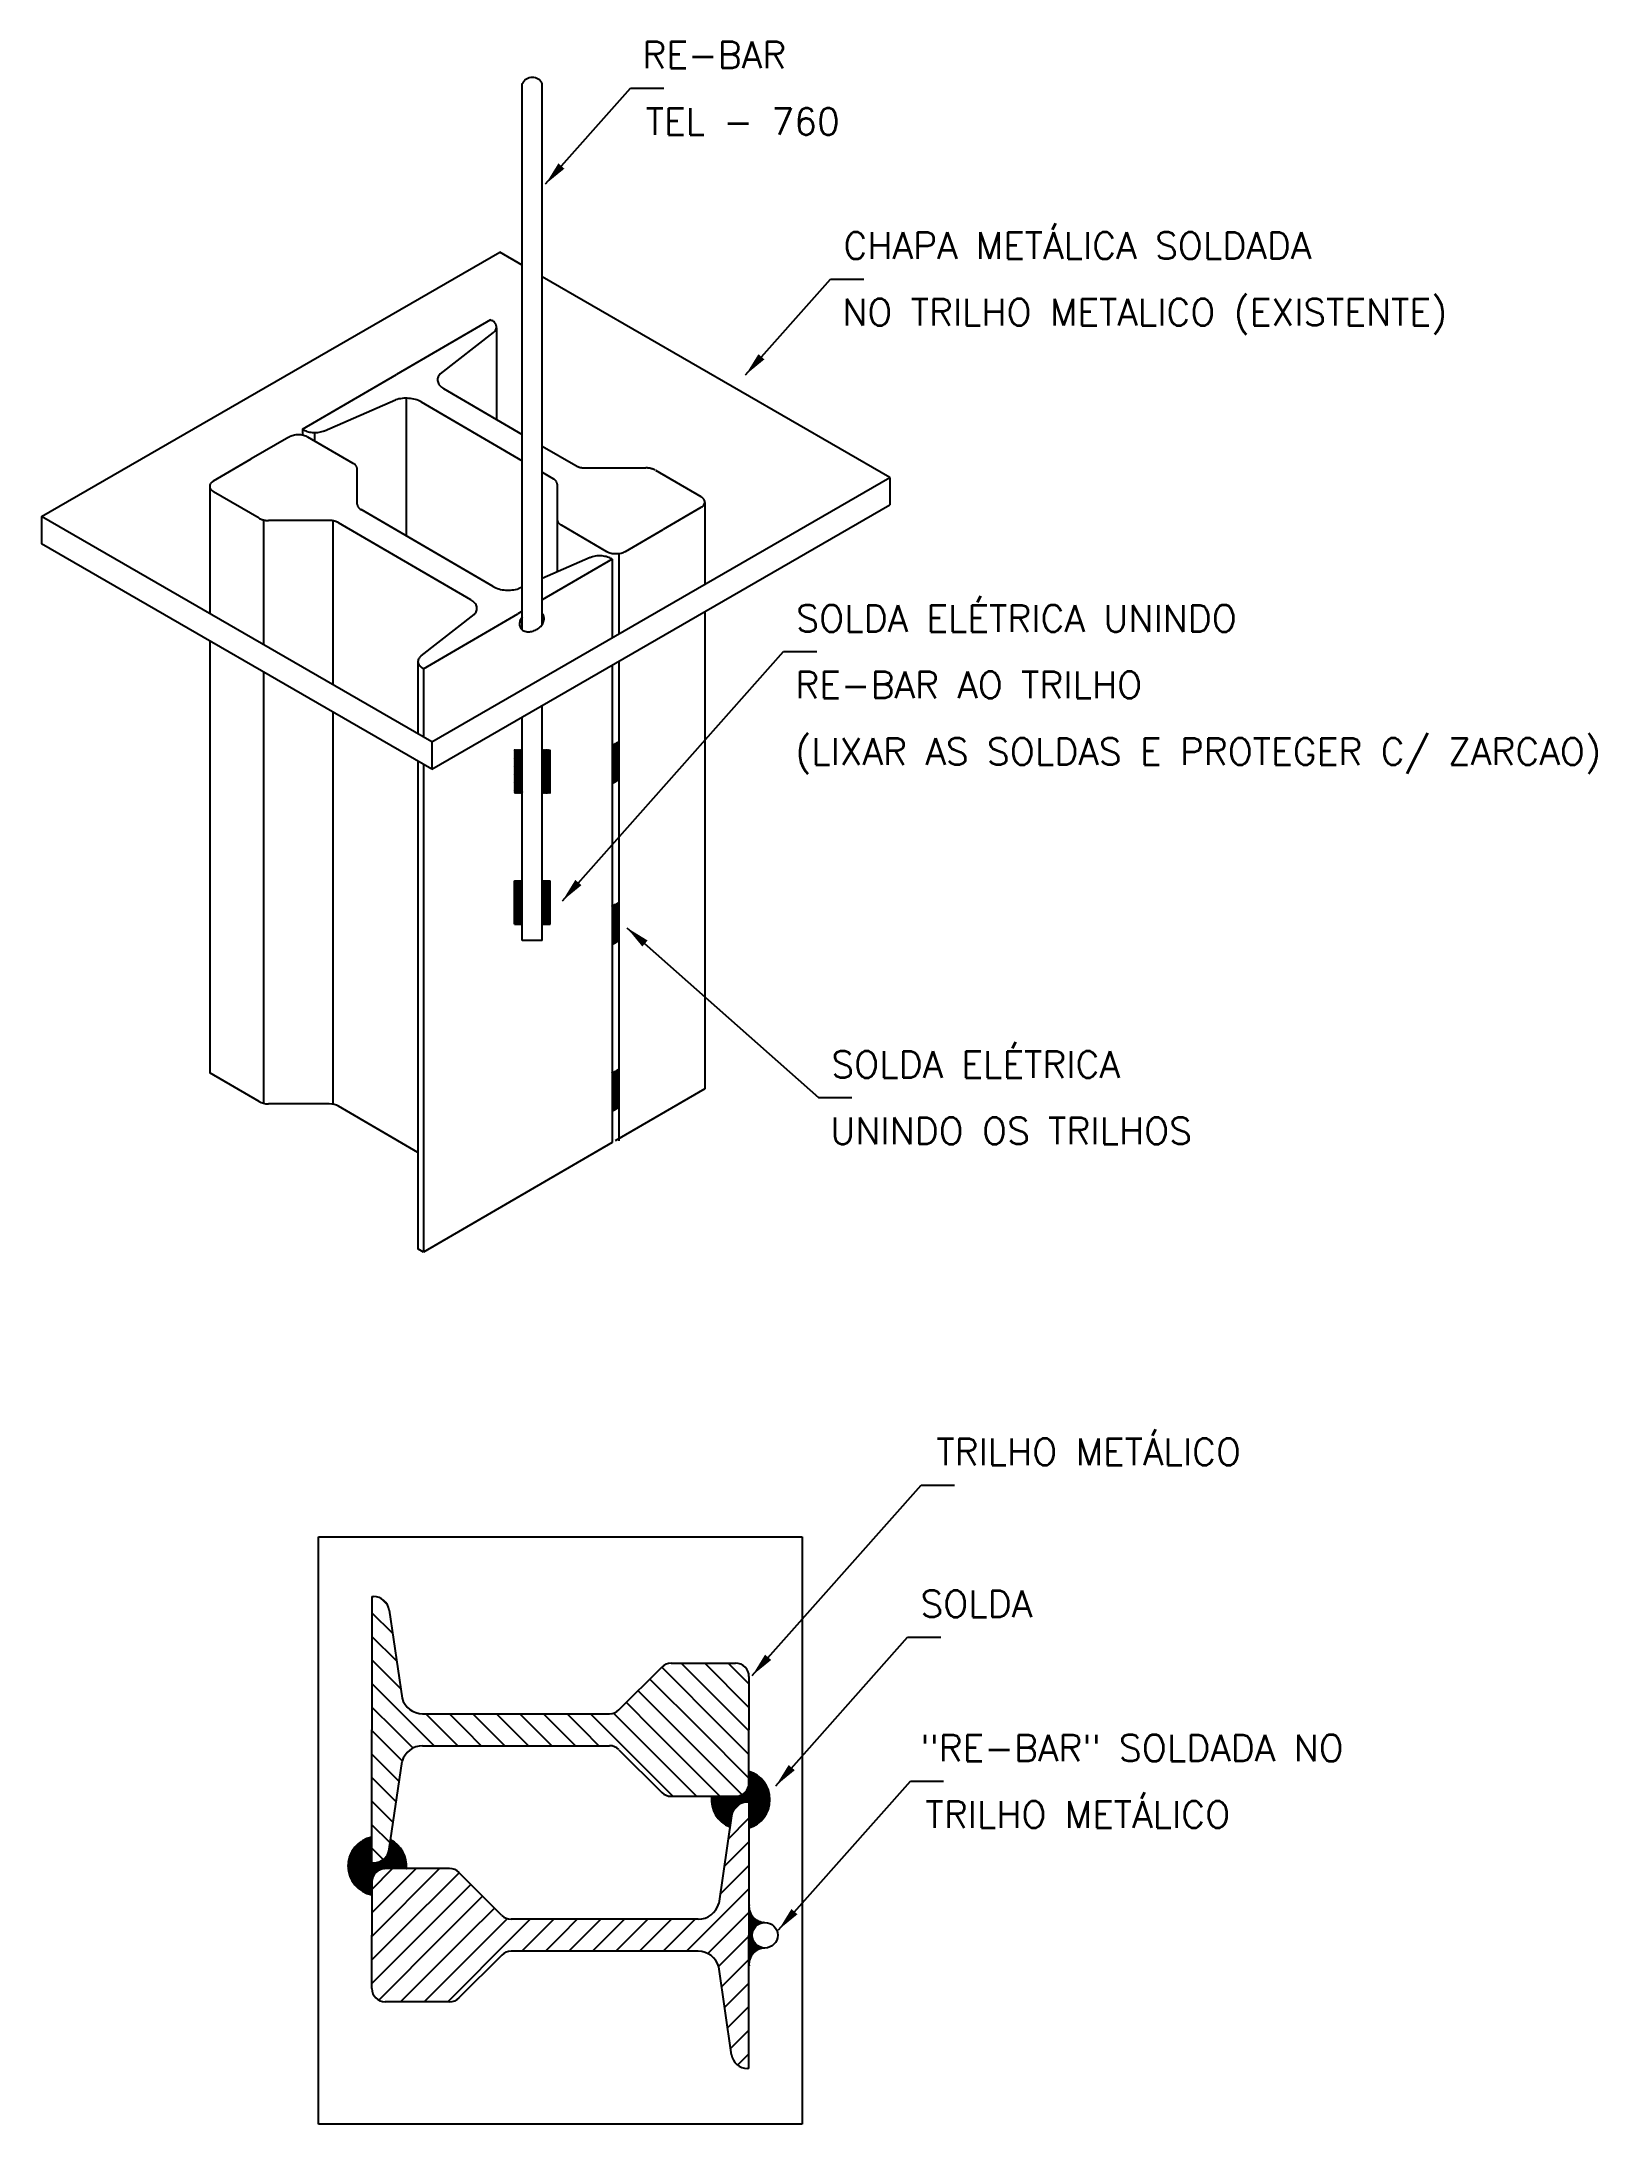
# Model space of a CAD drawing. Header units: millimetres. Extents: x -6123.5 to -6111.8, y -4400.3 to -4384.7.
import ezdxf

# ---------------------------------------------------------------- set-up
doc = ezdxf.new("R2010")
doc.units = ezdxf.units.MM
doc.header["$LTSCALE"] = 10
doc.linetypes.add('DASHED', pattern=[0.75, 0.5, -0.25])
doc.linetypes.add('HIDDEN', pattern=[0.375, 0.25, -0.125])
doc.layers.add('Termotécnica', color=7, linetype='Continuous')
doc.styles.add('CL80', font='romans.shx', dxfattribs={"height": 10})

msp = doc.modelspace()

# ---------------------------------------------------------------- texts
at = {"layer": 'Termotécnica', "color": 3, "style": 'CL80'}
for s, p in [('RE-BAR', (-6119.006, -4384.863)), ('TEL - 760', (-6118.98, -4385.363)), ('CHAPA METÁLICA SOLDADA', (-6117.496, -4386.295)), ('NO TRILHO METALICO (EXISTENTE)', (-6117.505, -4386.795)), ('SOLDA ELÉTRICA UNINDO', (-6117.85, -4389.094)), ('RE-BAR AO TRILHO', (-6117.858, -4389.594)), ('(LIXAR AS SOLDAS E PROTEGER C/ ZARCAO)', (-6117.858, -4390.094)), ('SOLDA ELÉTRICA', (-6117.587, -4392.444)), ('UNINDO OS TRILHOS', (-6117.595, -4392.943)), ('TRILHO METÁLICO', (-6116.798, -4395.353)), ('SOLDA ', (-6116.918, -4396.495)), ('"RE-BAR" SOLDADA NO', (-6116.918, -4397.577)), ('TRILHO METÁLICO', (-6116.879, -4398.077))]:
    msp.add_text(s, height=0.2, dxfattribs=at).set_placement(p)

# ---------------------------------------------------------------- blocks, each defined once
blk = doc.blocks.new('*X4')
at = {"color": 0}
for p, q in [((3859.14, 964.59), (3862.06, 967.52)), ((3859.14, 964.77), (3861.88, 967.52)), ((3859.14, 964.95), (3861.71, 967.52)), ((3859.14, 965.12), (3861.53, 967.52)), ((3859.14, 965.3), (3861.35, 967.52)), ((3859.14, 965.48), (3861.18, 967.52)), ((3859.14, 965.65), (3861, 967.52)), ((3859.14, 965.83), (3860.82, 967.52)), ((3859.14, 966.01), (3860.64, 967.52)), ((3859.14, 966.19), (3860.47, 967.52)), ((3859.14, 966.36), (3860.29, 967.52)), ((3859.14, 966.54), (3860.11, 967.52)), ((3859.14, 966.72), (3859.94, 967.52)), ((3859.14, 966.89), (3859.76, 967.52)), ((3859.14, 967.07), (3859.58, 967.52)), ((3859.14, 967.25), (3859.41, 967.52)), ((3859.14, 967.42), (3859.23, 967.52)), ((3859.14, 964.42), (3862.14, 967.42)), ((3859.14, 964.24), (3862.14, 967.24)), ((3859.14, 964.06), (3862.14, 967.06)), ((3859.14, 963.89), (3862.14, 966.89)), ((3859.14, 963.71), (3862.14, 966.71)), ((3859.14, 963.53), (3862.14, 966.53)), ((3859.14, 963.36), (3862.14, 966.36)), ((3859.14, 963.18), (3862.14, 966.18)), ((3859.14, 963), (3862.14, 966)), ((3859.14, 962.83), (3862.14, 965.83)), ((3859.14, 962.65), (3862.14, 965.65)), ((3859.14, 962.47), (3862.14, 965.47)), ((3859.14, 962.3), (3862.14, 965.3)), ((3859.14, 962.12), (3862.14, 965.12)), ((3859.14, 961.94), (3862.14, 964.94)), ((3859.14, 961.77), (3862.14, 964.77)), ((3859.14, 961.59), (3862.14, 964.59)), ((3859.14, 961.41), (3862.14, 964.41)), ((3859.14, 961.24), (3862.14, 964.24)), ((3859.14, 961.06), (3862.14, 964.06)), ((3859.14, 960.88), (3862.14, 963.88)), ((3859.14, 960.71), (3862.14, 963.71)), ((3859.14, 960.53), (3862.14, 963.53)), ((3859.14, 960.35), (3862.14, 963.35)), ((3859.14, 960.17), (3862.14, 963.17)), ((3859.14, 960), (3862.14, 963)), ((3859.14, 959.82), (3862.14, 962.82)), ((3859.14, 959.64), (3862.14, 962.64)), ((3859.14, 959.47), (3862.14, 962.47)), ((3859.14, 959.29), (3862.14, 962.29)), ((3859.14, 959.11), (3862.14, 962.11)), ((3859.14, 958.94), (3862.14, 961.94)), ((3869.57, 964.6), (3872.49, 967.52)), ((3869.57, 964.77), (3872.31, 967.52)), ((3869.57, 964.95), (3872.14, 967.52)), ((3869.57, 965.13), (3871.96, 967.52)), ((3869.57, 965.3), (3871.78, 967.52)), ((3869.57, 965.48), (3871.61, 967.52)), ((3869.57, 965.66), (3871.43, 967.52)), ((3869.57, 965.83), (3871.25, 967.52)), ((3869.57, 966.01), (3871.07, 967.52)), ((3869.57, 966.19), (3870.9, 967.52)), ((3869.57, 966.36), (3870.72, 967.52)), ((3869.57, 966.54), (3870.54, 967.52)), ((3869.57, 966.72), (3870.37, 967.52)), ((3869.57, 966.89), (3870.19, 967.52)), ((3869.57, 967.07), (3870.01, 967.52)), ((3869.57, 967.25), (3869.84, 967.52)), ((3869.57, 967.42), (3869.66, 967.52)), ((3869.57, 964.42), (3872.57, 967.42)), ((3869.57, 964.24), (3872.57, 967.24)), ((3869.57, 964.07), (3872.57, 967.07)), ((3869.57, 963.89), (3872.57, 966.89)), ((3869.57, 963.71), (3872.57, 966.71)), ((3869.57, 963.54), (3872.57, 966.54)), ((3869.57, 963.36), (3872.57, 966.36)), ((3869.57, 963.18), (3872.57, 966.18)), ((3869.57, 963), (3872.57, 966)), ((3869.57, 962.83), (3872.57, 965.83)), ((3869.57, 962.65), (3872.57, 965.65)), ((3869.57, 962.47), (3872.57, 965.47)), ((3869.57, 962.3), (3872.57, 965.3)), ((3869.57, 962.12), (3872.57, 965.12)), ((3869.57, 961.94), (3872.57, 964.94)), ((3869.57, 961.77), (3872.57, 964.77)), ((3869.57, 961.59), (3872.57, 964.59)), ((3869.57, 961.41), (3872.57, 964.41)), ((3869.57, 961.24), (3872.57, 964.24)), ((3869.57, 961.06), (3872.57, 964.06)), ((3869.57, 960.88), (3872.57, 963.88)), ((3869.57, 960.71), (3872.57, 963.71)), ((3869.57, 960.53), (3872.57, 963.53)), ((3869.57, 960.35), (3872.57, 963.35)), ((3869.57, 960.18), (3872.57, 963.18)), ((3869.57, 960), (3872.57, 963)), ((3869.57, 959.82), (3872.57, 962.82)), ((3869.57, 959.65), (3872.57, 962.65)), ((3869.57, 959.47), (3872.57, 962.47)), ((3869.57, 959.29), (3872.57, 962.29)), ((3869.57, 959.12), (3872.57, 962.12)), ((3869.57, 958.94), (3872.57, 961.94)), ((3859.14, 958.76), (3862.14, 961.76)), ((3859.14, 958.58), (3862.14, 961.58)), ((3859.14, 958.41), (3862.14, 961.41)), ((3859.14, 958.23), (3862.14, 961.23)), ((3859.14, 958.05), (3862.14, 961.05)), ((3859.14, 957.88), (3862.14, 960.88)), ((3859.14, 957.7), (3862.14, 960.7)), ((3859.14, 957.52), (3862.14, 960.52)), ((3859.14, 957.35), (3862.14, 960.35)), ((3859.14, 957.17), (3862.14, 960.17)), ((3859.14, 956.99), (3862.14, 959.99)), ((3859.14, 956.82), (3862.14, 959.82)), ((3859.14, 956.64), (3862.14, 959.64)), ((3859.14, 956.46), (3862.14, 959.46)), ((3859.14, 956.29), (3862.14, 959.29)), ((3859.14, 956.11), (3862.14, 959.11)), ((3859.14, 955.93), (3862.14, 958.93)), ((3859.14, 955.76), (3862.14, 958.76)), ((3859.14, 955.58), (3862.14, 958.58)), ((3859.14, 955.4), (3862.14, 958.4)), ((3859.14, 955.23), (3862.14, 958.23)), ((3859.14, 955.05), (3862.14, 958.05)), ((3859.14, 954.87), (3862.14, 957.87)), ((3859.14, 954.69), (3862.14, 957.69)), ((3859.14, 954.52), (3862.14, 957.52)), ((3859.14, 954.34), (3862.14, 957.34)), ((3859.14, 954.16), (3862.14, 957.16)), ((3859.14, 953.99), (3862.14, 956.99)), ((3859.14, 953.81), (3862.14, 956.81)), ((3859.14, 953.63), (3862.14, 956.63)), ((3859.14, 953.46), (3862.14, 956.46)), ((3859.14, 953.28), (3862.14, 956.28)), ((3859.14, 953.1), (3862.14, 956.1)), ((3859.14, 952.93), (3862.14, 955.93)), ((3859.14, 952.75), (3862.14, 955.75)), ((3859.14, 952.57), (3862.14, 955.57)), ((3859.14, 952.4), (3862.14, 955.4)), ((3859.14, 952.22), (3862.14, 955.22)), ((3859.14, 952.04), (3862.14, 955.04)), ((3859.14, 951.87), (3862.14, 954.87)), ((3859.14, 951.69), (3862.14, 954.69)), ((3859.14, 951.51), (3862.14, 954.51)), ((3859.14, 951.34), (3862.14, 954.34)), ((3859.21, 951.23), (3862.14, 954.16)), ((3869.57, 958.76), (3872.57, 961.76)), ((3869.57, 958.59), (3872.57, 961.59)), ((3869.57, 958.41), (3872.57, 961.41)), ((3869.57, 958.23), (3872.57, 961.23)), ((3869.57, 958.06), (3872.57, 961.06)), ((3869.57, 957.88), (3872.57, 960.88)), ((3869.57, 957.7), (3872.57, 960.7)), ((3869.57, 957.52), (3872.57, 960.52)), ((3869.57, 957.35), (3872.57, 960.35)), ((3869.57, 957.17), (3872.57, 960.17)), ((3869.57, 956.99), (3872.57, 959.99)), ((3869.57, 956.82), (3872.57, 959.82)), ((3869.57, 956.64), (3872.57, 959.64)), ((3869.57, 956.46), (3872.57, 959.46)), ((3869.57, 956.29), (3872.57, 959.29)), ((3869.57, 956.11), (3872.57, 959.11)), ((3869.57, 955.93), (3872.57, 958.93)), ((3869.57, 955.76), (3872.57, 958.76)), ((3869.57, 955.58), (3872.57, 958.58)), ((3869.57, 955.4), (3872.57, 958.4)), ((3869.57, 955.23), (3872.57, 958.23)), ((3869.57, 955.05), (3872.57, 958.05)), ((3869.57, 954.87), (3872.57, 957.87)), ((3869.57, 954.7), (3872.57, 957.7)), ((3869.57, 954.52), (3872.57, 957.52)), ((3869.57, 954.34), (3872.57, 957.34)), ((3869.57, 954.17), (3872.57, 957.17)), ((3869.57, 953.99), (3872.57, 956.99)), ((3869.57, 953.81), (3872.57, 956.81)), ((3869.57, 953.64), (3872.57, 956.64)), ((3869.57, 953.46), (3872.57, 956.46)), ((3869.57, 953.28), (3872.57, 956.28)), ((3869.57, 953.11), (3872.57, 956.11)), ((3869.57, 952.93), (3872.57, 955.93)), ((3869.57, 952.75), (3872.57, 955.75)), ((3869.57, 952.58), (3872.57, 955.58)), ((3869.57, 952.4), (3872.57, 955.4)), ((3869.57, 952.22), (3872.57, 955.22)), ((3869.57, 952.04), (3872.57, 955.04)), ((3869.57, 951.87), (3872.57, 954.87)), ((3869.57, 951.69), (3872.57, 954.69)), ((3869.57, 951.51), (3872.57, 954.51)), ((3869.57, 951.34), (3872.57, 954.34)), ((3869.64, 951.23), (3872.57, 954.16)), ((3859.38, 951.23), (3862.14, 953.98)), ((3859.56, 951.23), (3862.14, 953.81)), ((3859.74, 951.23), (3862.14, 953.63)), ((3859.91, 951.23), (3862.14, 953.45)), ((3860.09, 951.23), (3862.14, 953.28)), ((3860.27, 951.23), (3862.14, 953.1)), ((3860.44, 951.23), (3862.14, 952.92)), ((3860.62, 951.23), (3862.14, 952.74)), ((3860.8, 951.23), (3862.14, 952.57)), ((3860.97, 951.23), (3862.14, 952.39)), ((3861.15, 951.23), (3862.14, 952.21)), ((3861.33, 951.23), (3862.14, 952.04)), ((3861.5, 951.23), (3862.14, 951.86)), ((3861.68, 951.23), (3862.14, 951.68)), ((3861.86, 951.23), (3862.14, 951.51)), ((3862.03, 951.23), (3862.14, 951.33)), ((3869.81, 951.23), (3872.57, 953.98)), ((3869.99, 951.23), (3872.57, 953.81)), ((3870.17, 951.23), (3872.57, 953.63)), ((3870.34, 951.23), (3872.57, 953.45)), ((3870.52, 951.23), (3872.57, 953.28)), ((3870.7, 951.23), (3872.57, 953.1)), ((3870.87, 951.23), (3872.57, 952.92)), ((3871.05, 951.23), (3872.57, 952.75)), ((3871.23, 951.23), (3872.57, 952.57)), ((3871.4, 951.23), (3872.57, 952.39)), ((3871.58, 951.23), (3872.57, 952.22)), ((3871.76, 951.23), (3872.57, 952.04)), ((3871.93, 951.23), (3872.57, 951.86)), ((3872.11, 951.23), (3872.57, 951.69)), ((3872.29, 951.23), (3872.57, 951.51)), ((3872.46, 951.23), (3872.57, 951.33))]:
    blk.add_line(p, q, dxfattribs=at)
blk = doc.blocks.new('*X3')
at = {"color": 0}
for p, q in [((3895.8, 1017.35), (3898.32, 1019.86)), ((3895.8, 1017.17), (3898.32, 1019.69)), ((3895.8, 1017.52), (3897.97, 1019.69)), ((3895.8, 1016.99), (3898.32, 1019.51)), ((3895.8, 1017.7), (3897.55, 1019.45)), ((3895.8, 1016.81), (3898.32, 1019.33)), ((3895.8, 1017.88), (3897.13, 1019.21)), ((3895.8, 1016.64), (3898.32, 1019.16)), ((3895.8, 1016.46), (3898.32, 1018.98)), ((3895.8, 1018.05), (3896.71, 1018.96)), ((3895.8, 1016.28), (3898.32, 1018.8)), ((3895.8, 1018.23), (3896.29, 1018.72)), ((3895.8, 1016.11), (3898.32, 1018.63)), ((3895.8, 1018.41), (3895.88, 1018.48)), ((3895.8, 1015.93), (3898.32, 1018.45)), ((3895.8, 1015.75), (3898.32, 1018.27)), ((3895.8, 1015.58), (3898.32, 1018.1)), ((3895.8, 1015.4), (3898.32, 1017.92)), ((3895.8, 1015.22), (3898.32, 1017.74)), ((3895.8, 1015.05), (3898.32, 1017.57)), ((3895.8, 1014.87), (3898.32, 1017.39)), ((3895.8, 1014.69), (3898.32, 1017.21)), ((3895.8, 1014.52), (3898.32, 1017.04)), ((3895.8, 1014.34), (3898.32, 1016.86)), ((3895.8, 1014.16), (3898.32, 1016.68)), ((3895.8, 1013.99), (3898.32, 1016.51)), ((3895.8, 1013.81), (3898.32, 1016.33)), ((3895.8, 1013.63), (3898.32, 1016.15)), ((3895.8, 1013.46), (3898.32, 1015.98)), ((3895.8, 1013.28), (3898.32, 1015.8)), ((3895.8, 1013.1), (3898.32, 1015.62)), ((3895.8, 1012.93), (3898.32, 1015.45)), ((3895.8, 1012.75), (3898.32, 1015.27)), ((3895.8, 1012.57), (3898.32, 1015.09)), ((3895.8, 1012.4), (3898.32, 1014.91)), ((3895.8, 1012.22), (3898.32, 1014.74)), ((3895.8, 1012.04), (3898.32, 1014.56)), ((3895.8, 1011.87), (3898.32, 1014.38)), ((3895.8, 1011.69), (3898.32, 1014.21)), ((3895.8, 1011.51), (3898.32, 1014.03)), ((3895.8, 1011.33), (3898.32, 1013.85)), ((3895.8, 1011.16), (3898.32, 1013.68)), ((3895.8, 1010.98), (3898.32, 1013.5)), ((3895.8, 1010.8), (3898.32, 1013.32)), ((3895.8, 1010.63), (3898.32, 1013.15)), ((3895.8, 1010.45), (3898.32, 1012.97)), ((3895.8, 1010.27), (3898.32, 1012.79)), ((3895.8, 1010.1), (3898.32, 1012.62)), ((3895.8, 1009.92), (3898.32, 1012.44)), ((3895.8, 1009.74), (3898.32, 1012.26)), ((3895.8, 1009.57), (3898.32, 1012.09)), ((3895.8, 1009.39), (3898.32, 1011.91)), ((3895.8, 1009.21), (3898.32, 1011.73)), ((3895.8, 1009.04), (3898.32, 1011.56)), ((3895.8, 1008.86), (3898.32, 1011.38)), ((3895.8, 1008.68), (3898.32, 1011.2)), ((3895.8, 1008.51), (3898.32, 1011.03)), ((3895.8, 1008.33), (3898.32, 1010.85)), ((3895.8, 1008.15), (3898.32, 1010.67)), ((3895.8, 1007.98), (3898.32, 1010.5)), ((3895.8, 1007.8), (3898.32, 1010.32)), ((3895.8, 1007.62), (3898.32, 1010.14)), ((3895.8, 1007.45), (3898.32, 1009.97)), ((3895.8, 1007.27), (3898.32, 1009.79)), ((3895.8, 1007.09), (3898.32, 1009.61)), ((3895.8, 1006.92), (3898.32, 1009.43)), ((3895.8, 1006.74), (3898.32, 1009.26)), ((3895.8, 1006.56), (3898.32, 1009.08)), ((3895.8, 1006.38), (3898.32, 1008.9)), ((3895.8, 1006.21), (3898.32, 1008.73)), ((3895.8, 1006.03), (3898.32, 1008.55)), ((3895.8, 1005.85), (3898.32, 1008.37)), ((3895.8, 1005.68), (3898.32, 1008.2)), ((3895.8, 1005.5), (3898.32, 1008.02)), ((3895.8, 1005.32), (3898.32, 1007.84)), ((3895.8, 1005.15), (3898.32, 1007.67)), ((3895.8, 1004.97), (3898.32, 1007.49)), ((3895.8, 1004.79), (3898.32, 1007.31)), ((3895.8, 1004.62), (3898.32, 1007.14)), ((3895.8, 1004.44), (3898.32, 1006.96)), ((3895.8, 1004.26), (3898.32, 1006.78)), ((3895.8, 1004.09), (3898.32, 1006.61)), ((3895.8, 1003.91), (3898.32, 1006.43)), ((3896.12, 1004.05), (3898.32, 1006.25)), ((3896.53, 1004.29), (3898.32, 1006.08)), ((3896.95, 1004.53), (3898.32, 1005.9)), ((3897.37, 1004.77), (3898.32, 1005.72)), ((3897.79, 1005.01), (3898.32, 1005.55)), ((3898.21, 1005.26), (3898.32, 1005.37))]:
    blk.add_line(p, q, dxfattribs=at)
blk = doc.blocks.new('*X2')
at = {"color": 0}
for p, q in [((3851.27, 2180.73), (3853.56, 2183.02)), ((3849.28, 2169.9), (3857.08, 2177.7)), ((3847.77, 2159.55), (3857.08, 2168.86)), ((3715.5, 2142.18), (3732.1, 2158.79)), ((3715.5, 2151.02), (3723.26, 2158.79)), ((3715.94, 2133.79), (3740.94, 2158.79)), ((3846.26, 2149.2), (3857.08, 2160.02)), ((3724.78, 2133.79), (3748.26, 2157.27)), ((3733.62, 2133.79), (3752.68, 2152.85)), ((3839.68, 2133.79), (3857.08, 2151.18)), ((3742.45, 2133.79), (3757.1, 2148.43)), ((3751.29, 2133.79), (3761.52, 2144.01)), ((3760.13, 2133.79), (3766.35, 2140)), ((3768.97, 2133.79), (3774.97, 2139.79)), ((3777.81, 2133.79), (3783.81, 2139.79)), ((3786.65, 2133.79), (3792.65, 2139.79)), ((3795.49, 2133.79), (3801.49, 2139.79)), ((3804.33, 2133.79), (3810.33, 2139.79)), ((3813.17, 2133.79), (3819.17, 2139.79)), ((3822, 2133.79), (3828, 2139.79)), ((3830.84, 2133.79), (3836.84, 2139.79)), ((3848.52, 2133.79), (3857.08, 2142.34)), ((3715.5, 2115.67), (3733.62, 2133.79)), ((3715.5, 2124.51), (3724.78, 2133.79)), ((3715.5, 2133.35), (3715.94, 2133.79)), ((3718.08, 2109.41), (3742.45, 2133.79)), ((3726.29, 2108.79), (3751.29, 2133.79)), ((3735.13, 2108.79), (3760.13, 2133.79)), ((3743.97, 2108.79), (3768.97, 2133.79)), ((3771.81, 2127.79), (3777.81, 2133.79)), ((3780.65, 2127.79), (3786.65, 2133.79)), ((3789.49, 2127.79), (3795.49, 2133.79)), ((3798.33, 2127.79), (3804.33, 2133.79)), ((3807.17, 2127.79), (3813.17, 2133.79)), ((3816, 2127.79), (3822, 2133.79)), ((3824.84, 2127.79), (3830.84, 2133.79)), ((3833.68, 2127.79), (3839.68, 2133.79)), ((3841.65, 2126.92), (3848.52, 2133.79)), ((3845.69, 2122.11), (3857.08, 2133.5)), ((3846.84, 2114.42), (3857.08, 2124.67)), ((3847.96, 2106.71), (3857.08, 2115.83)), ((3849.09, 2099), (3857.08, 2106.99)), ((3850.22, 2091.29), (3857.08, 2098.15)), ((3852.82, 2085.05), (3857.08, 2089.31))]:
    blk.add_line(p, q, dxfattribs=at)
blk = doc.blocks.new('*X1')
at = {"color": 0}
for p, q in [((3657.39, 1872.48), (3657.42, 1872.5)), ((3657.54, 1872.45), (3657.59, 1872.5)), ((3657.69, 1872.43), (3657.77, 1872.5)), ((3657.84, 1872.4), (3657.95, 1872.5)), ((3657.98, 1872.36), (3658.12, 1872.5)), ((3658.13, 1872.33), (3658.3, 1872.5)), ((3658.26, 1872.29), (3658.48, 1872.5)), ((3658.4, 1872.25), (3658.65, 1872.5)), ((3658.53, 1872.2), (3658.83, 1872.5)), ((3658.66, 1872.16), (3659.01, 1872.5)), ((3658.79, 1872.11), (3659.19, 1872.5)), ((3658.91, 1872.06), (3659.36, 1872.5)), ((3659.04, 1872), (3659.54, 1872.5)), ((3659.16, 1871.95), (3659.72, 1872.5)), ((3659.28, 1871.89), (3659.89, 1872.5)), ((3659.39, 1871.83), (3660.07, 1872.5)), ((3659.51, 1871.77), (3660.25, 1872.5)), ((3659.62, 1871.7), (3660.42, 1872.5)), ((3659.73, 1871.63), (3660.6, 1872.5)), ((3659.84, 1871.57), (3660.78, 1872.5)), ((3659.95, 1871.5), (3660.95, 1872.5)), ((3660.05, 1871.42), (3661.13, 1872.5)), ((3660.15, 1871.35), (3661.31, 1872.5)), ((3660.25, 1871.27), (3661.48, 1872.5)), ((3660.35, 1871.19), (3661.66, 1872.5)), ((3660.45, 1871.12), (3661.84, 1872.5)), ((3660.54, 1871.03), (3662.01, 1872.5)), ((3660.64, 1870.95), (3662.19, 1872.5)), ((3660.73, 1870.86), (3662.37, 1872.5)), ((3660.82, 1870.78), (3662.54, 1872.5)), ((3660.91, 1870.69), (3662.72, 1872.5)), ((3660.99, 1870.6), (3662.9, 1872.5)), ((3661.08, 1870.5), (3663.07, 1872.5)), ((3661.16, 1870.41), (3663.25, 1872.5)), ((3661.24, 1870.31), (3663.43, 1872.5)), ((3661.32, 1870.21), (3663.6, 1872.5)), ((3661.39, 1870.11), (3663.78, 1872.5)), ((3661.47, 1870.01), (3663.96, 1872.5)), ((3661.54, 1869.91), (3664.13, 1872.5)), ((3661.61, 1869.8), (3664.31, 1872.5)), ((3661.68, 1869.69), (3664.49, 1872.5)), ((3661.75, 1869.58), (3664.67, 1872.5)), ((3661.81, 1869.47), (3664.84, 1872.5)), ((3661.87, 1869.36), (3665.02, 1872.5)), ((3661.93, 1869.24), (3665.2, 1872.5)), ((3661.99, 1869.12), (3665.37, 1872.5)), ((3662.05, 1869), (3665.55, 1872.5)), ((3662.1, 1868.88), (3665.73, 1872.5)), ((3662.16, 1868.76), (3665.9, 1872.5)), ((3662.2, 1868.63), (3666.08, 1872.5)), ((3662.25, 1868.5), (3666.26, 1872.5)), ((3662.3, 1868.37), (3666.43, 1872.5)), ((3662.34, 1868.23), (3663.75, 1869.64)), ((3662.38, 1868.09), (3663.28, 1869)), ((3664.26, 1870.15), (3666.61, 1872.5)), ((3664.9, 1870.62), (3666.79, 1872.5)), ((3665.29, 1870.83), (3666.96, 1872.5)), ((3665.61, 1870.97), (3667.14, 1872.5)), ((3665.88, 1871.07), (3667.32, 1872.5)), ((3666.14, 1871.15), (3667.49, 1872.5)), ((3666.37, 1871.2), (3667.67, 1872.5)), ((3666.59, 1871.25), (3667.85, 1872.5)), ((3666.8, 1871.28), (3668.02, 1872.5)), ((3666.99, 1871.3), (3668.2, 1872.5)), ((3667.18, 1871.31), (3668.38, 1872.5)), ((3667.36, 1871.31), (3668.55, 1872.5)), ((3667.54, 1871.31), (3668.73, 1872.5)), ((3667.71, 1871.3), (3668.91, 1872.5)), ((3667.87, 1871.29), (3669.08, 1872.5)), ((3668.03, 1871.27), (3669.26, 1872.5)), ((3668.18, 1871.25), (3669.44, 1872.5)), ((3668.33, 1871.22), (3669.61, 1872.5)), ((3668.48, 1871.19), (3669.79, 1872.5)), ((3668.62, 1871.15), (3669.97, 1872.5)), ((3668.76, 1871.11), (3670.15, 1872.5)), ((3668.89, 1871.07), (3670.32, 1872.5)), ((3669.02, 1871.03), (3670.5, 1872.5)), ((3669.15, 1870.98), (3670.68, 1872.5)), ((3669.28, 1870.93), (3670.85, 1872.5)), ((3669.4, 1870.87), (3671.03, 1872.5)), ((3669.52, 1870.81), (3671.21, 1872.5)), ((3669.63, 1870.75), (3671.38, 1872.5)), ((3669.75, 1870.69), (3671.56, 1872.5)), ((3669.86, 1870.63), (3671.74, 1872.5)), ((3669.97, 1870.56), (3671.91, 1872.5)), ((3670.08, 1870.49), (3672.09, 1872.5)), ((3670.18, 1870.42), (3672.27, 1872.5)), ((3670.28, 1870.34), (3672.44, 1872.5)), ((3670.38, 1870.26), (3672.62, 1872.5)), ((3670.48, 1870.18), (3672.8, 1872.5)), ((3670.57, 1870.1), (3672.97, 1872.5)), ((3670.67, 1870.02), (3673.15, 1872.5)), ((3670.76, 1869.93), (3673.33, 1872.5)), ((3670.84, 1869.84), (3673.5, 1872.5)), ((3670.93, 1869.75), (3673.68, 1872.5)), ((3671.01, 1869.66), (3673.86, 1872.5)), ((3671.09, 1869.56), (3674.03, 1872.5)), ((3671.17, 1869.46), (3674.21, 1872.5)), ((3671.25, 1869.36), (3674.39, 1872.5)), ((3671.32, 1869.26), (3674.56, 1872.5)), ((3671.39, 1869.16), (3674.74, 1872.5)), ((3671.46, 1869.05), (3674.92, 1872.5)), ((3671.53, 1868.94), (3675.1, 1872.5)), ((3671.59, 1868.83), (3675.27, 1872.5)), ((3671.66, 1868.71), (3675.45, 1872.5)), ((3671.71, 1868.59), (3675.63, 1872.5)), ((3671.77, 1868.47), (3673.31, 1870.01)), ((3671.82, 1868.35), (3672.99, 1869.51)), ((3671.87, 1868.22), (3672.79, 1869.14)), ((3674.71, 1871.41), (3675.8, 1872.5)), ((3675.21, 1871.73), (3675.98, 1872.5)), ((3675.58, 1871.93), (3676.16, 1872.5)), ((3675.9, 1872.07), (3676.33, 1872.5)), ((3676.19, 1872.18), (3676.51, 1872.5)), ((3676.45, 1872.27), (3676.69, 1872.5)), ((3676.7, 1872.34), (3676.86, 1872.5)), ((3676.93, 1872.4), (3677.04, 1872.5)), ((3677.15, 1872.44), (3677.22, 1872.5)), ((3677.36, 1872.47), (3677.39, 1872.5)), ((3662.41, 1867.95), (3663.07, 1868.61)), ((3662.45, 1867.81), (3662.93, 1868.29)), ((3662.48, 1867.66), (3662.83, 1868.02)), ((3662.5, 1867.51), (3662.75, 1867.76)), ((3662.53, 1867.36), (3662.7, 1867.53)), ((3662.55, 1867.2), (3662.66, 1867.31)), ((3662.57, 1867.04), (3662.63, 1867.1)), ((3662.58, 1866.88), (3662.6, 1866.91)), ((3671.92, 1868.09), (3672.65, 1868.82)), ((3671.97, 1867.96), (3672.54, 1868.53)), ((3672.01, 1867.82), (3672.45, 1868.27)), ((3672.04, 1867.68), (3672.38, 1868.02)), ((3672.08, 1867.54), (3672.32, 1867.79)), ((3672.11, 1867.39), (3672.28, 1867.57)), ((3672.13, 1867.24), (3672.25, 1867.36)), ((3672.15, 1867.09), (3672.22, 1867.16)), ((3672.17, 1866.93), (3672.2, 1866.96))]:
    blk.add_line(p, q, dxfattribs=at)
blk = doc.blocks.new('*X6')
at = {"color": 0}
for p, q in [((3845.72, 2177.48), (3861.24, 2193)), ((3845.8, 2177.38), (3861.33, 2192.91)), ((3845.88, 2177.29), (3861.42, 2192.83)), ((3845.97, 2177.2), (3861.52, 2192.74)), ((3846.06, 2177.11), (3861.61, 2192.66)), ((3846.14, 2177.02), (3861.7, 2192.57)), ((3846.23, 2176.93), (3861.79, 2192.48)), ((3846.32, 2176.84), (3861.87, 2192.4)), ((3846.41, 2176.75), (3861.96, 2192.31)), ((3846.5, 2176.67), (3862.05, 2192.21)), ((3846.59, 2176.58), (3862.13, 2192.12)), ((3846.68, 2176.5), (3862.22, 2192.03)), ((3853.08, 2182.72), (3862.3, 2191.94)), ((3853.56, 2183.02), (3862.38, 2191.84)), ((3853.92, 2183.21), (3862.46, 2191.75)), ((3854.24, 2183.34), (3862.54, 2191.65)), ((3854.52, 2183.45), (3862.62, 2191.55)), ((3854.78, 2183.54), (3862.7, 2191.45)), ((3855.03, 2183.6), (3862.78, 2191.35)), ((3855.26, 2183.66), (3862.85, 2191.25)), ((3855.48, 2183.7), (3862.93, 2191.15)), ((3855.69, 2183.73), (3863, 2191.05)), ((3855.89, 2183.76), (3863.07, 2190.94)), ((3856.08, 2183.77), (3863.14, 2190.84)), ((3856.27, 2188.21), (3861.14, 2193.08)), ((3856.27, 2183.78), (3863.21, 2190.73)), ((3856.45, 2183.79), (3863.28, 2190.62)), ((3856.52, 2188.63), (3861.05, 2193.16)), ((3856.62, 2183.79), (3863.35, 2190.51)), ((3856.68, 2188.96), (3860.95, 2193.24)), ((3856.79, 2189.25), (3860.85, 2193.32)), ((3856.8, 2183.79), (3863.42, 2190.41)), ((3856.87, 2189.52), (3860.75, 2193.39)), ((3856.94, 2189.76), (3860.65, 2193.47)), ((3856.98, 2183.79), (3863.49, 2190.29)), ((3856.99, 2189.98), (3860.55, 2193.55)), ((3857.02, 2190.2), (3860.45, 2193.62)), ((3857.05, 2190.4), (3860.35, 2193.69)), ((3857.07, 2190.59), (3860.24, 2193.77)), ((3857.08, 2195.2), (3857.13, 2195.25)), ((3857.08, 2195.02), (3857.26, 2195.21)), ((3857.08, 2194.85), (3857.4, 2195.17)), ((3857.08, 2194.67), (3857.53, 2195.12)), ((3857.08, 2194.49), (3857.66, 2195.08)), ((3857.08, 2194.32), (3857.79, 2195.03)), ((3857.08, 2194.14), (3857.92, 2194.98)), ((3857.08, 2193.96), (3858.05, 2194.93)), ((3857.08, 2193.79), (3858.17, 2194.88)), ((3857.08, 2193.61), (3858.3, 2194.83)), ((3857.08, 2193.43), (3858.42, 2194.78)), ((3857.08, 2193.26), (3858.54, 2194.72)), ((3857.08, 2193.08), (3858.67, 2194.67)), ((3857.08, 2192.9), (3858.79, 2194.61)), ((3857.08, 2192.72), (3858.9, 2194.55)), ((3857.08, 2192.55), (3859.02, 2194.49)), ((3857.08, 2192.37), (3859.14, 2194.43)), ((3857.08, 2192.19), (3859.25, 2194.37)), ((3857.08, 2192.02), (3859.37, 2194.31)), ((3857.08, 2191.84), (3859.48, 2194.24)), ((3857.08, 2191.66), (3859.59, 2194.18)), ((3857.08, 2191.49), (3859.7, 2194.11)), ((3857.08, 2191.31), (3859.81, 2194.05)), ((3857.08, 2191.13), (3859.92, 2193.98)), ((3857.08, 2190.96), (3860.03, 2193.91)), ((3857.08, 2190.78), (3860.14, 2193.84)), ((3857.08, 2183.71), (3863.55, 2190.18)), ((3857.08, 2183.53), (3863.62, 2190.07)), ((3857.08, 2183.36), (3863.68, 2189.96)), ((3857.08, 2183.18), (3863.74, 2189.84)), ((3857.08, 2183), (3863.8, 2189.73)), ((3843.02, 2184.33), (3844.62, 2185.93)), ((3843.02, 2184.5), (3844.45, 2185.93)), ((3843.02, 2184.67), (3844.27, 2185.93)), ((3843.02, 2184.85), (3844.09, 2185.93)), ((3843.02, 2185.03), (3843.92, 2185.93)), ((3843.03, 2184.16), (3844.8, 2185.93)), ((3843.03, 2185.22), (3843.74, 2185.93)), ((3843.04, 2183.99), (3844.98, 2185.93)), ((3843.04, 2185.4), (3843.56, 2185.93)), ((3843.05, 2183.83), (3845.15, 2185.93)), ((3843.05, 2185.6), (3843.39, 2185.93)), ((3843.07, 2183.66), (3845.33, 2185.93)), ((3843.07, 2185.79), (3843.21, 2185.93)), ((3843.08, 2183.5), (3845.51, 2185.93)), ((3843.1, 2183.34), (3845.68, 2185.93)), ((3843.12, 2183.19), (3845.86, 2185.93)), ((3843.14, 2183.03), (3846.04, 2185.93)), ((3843.17, 2182.88), (3846.21, 2185.93)), ((3843.19, 2182.73), (3846.39, 2185.93)), ((3843.22, 2182.58), (3846.57, 2185.93)), ((3843.25, 2182.43), (3846.74, 2185.93)), ((3843.28, 2182.29), (3846.92, 2185.93)), ((3843.32, 2182.15), (3847.1, 2185.93)), ((3843.35, 2182), (3847.28, 2185.93)), ((3843.39, 2181.86), (3847.45, 2185.93)), ((3843.43, 2181.72), (3847.63, 2185.93)), ((3843.47, 2181.59), (3847.81, 2185.93)), ((3843.51, 2181.45), (3847.98, 2185.93)), ((3843.55, 2181.32), (3848.16, 2185.93)), ((3843.59, 2181.18), (3848.34, 2185.93)), ((3843.64, 2181.05), (3848.51, 2185.93)), ((3843.68, 2180.92), (3848.69, 2185.93)), ((3843.73, 2180.79), (3848.87, 2185.93)), ((3843.78, 2180.67), (3849.04, 2185.93)), ((3843.83, 2180.54), (3849.22, 2185.93)), ((3843.88, 2180.42), (3849.4, 2185.93)), ((3843.94, 2180.29), (3849.57, 2185.93)), ((3843.99, 2180.17), (3849.75, 2185.93)), ((3844.05, 2180.05), (3849.93, 2185.93)), ((3844.1, 2179.93), (3850.1, 2185.93)), ((3844.16, 2179.81), (3850.28, 2185.93)), ((3844.22, 2179.69), (3850.46, 2185.93)), ((3844.28, 2179.58), (3850.63, 2185.93)), ((3844.34, 2179.46), (3850.81, 2185.93)), ((3844.41, 2179.35), (3850.99, 2185.93)), ((3844.47, 2179.23), (3851.16, 2185.93)), ((3844.53, 2179.12), (3851.34, 2185.93)), ((3844.6, 2179.01), (3851.52, 2185.93)), ((3844.67, 2178.9), (3851.69, 2185.93)), ((3844.74, 2178.79), (3851.87, 2185.93)), ((3844.81, 2178.68), (3852.05, 2185.93)), ((3844.88, 2178.58), (3852.23, 2185.93)), ((3844.95, 2178.47), (3852.41, 2185.94)), ((3845.02, 2178.37), (3852.61, 2185.96)), ((3845.09, 2178.27), (3852.81, 2185.98)), ((3845.17, 2178.16), (3853.02, 2186.02)), ((3845.24, 2178.06), (3853.25, 2186.07)), ((3845.32, 2177.96), (3853.49, 2186.13)), ((3845.4, 2177.86), (3853.75, 2186.22)), ((3845.48, 2177.76), (3854.04, 2186.33)), ((3845.56, 2177.67), (3854.38, 2186.49)), ((3845.64, 2177.57), (3854.8, 2186.73)), ((3857.08, 2182.83), (3863.86, 2189.61)), ((3857.08, 2182.65), (3863.92, 2189.49)), ((3857.08, 2182.47), (3863.98, 2189.37)), ((3857.08, 2182.29), (3864.03, 2189.25)), ((3857.08, 2182.12), (3864.09, 2189.13)), ((3857.08, 2181.94), (3864.14, 2189)), ((3857.08, 2181.76), (3864.19, 2188.88)), ((3857.08, 2181.59), (3864.24, 2188.75)), ((3857.08, 2181.41), (3864.29, 2188.63)), ((3857.08, 2181.23), (3864.34, 2188.5)), ((3857.08, 2181.06), (3864.39, 2188.37)), ((3857.08, 2180.88), (3864.43, 2188.24)), ((3857.08, 2180.7), (3864.48, 2188.1)), ((3857.08, 2180.53), (3864.52, 2187.97)), ((3857.08, 2180.35), (3864.56, 2187.83)), ((3857.08, 2180.17), (3864.6, 2187.7)), ((3857.08, 2180), (3864.64, 2187.56)), ((3857.08, 2179.82), (3864.67, 2187.42)), ((3857.08, 2179.64), (3864.71, 2187.28)), ((3857.08, 2179.47), (3864.74, 2187.13)), ((3857.08, 2179.29), (3864.78, 2186.99)), ((3857.08, 2179.11), (3864.81, 2186.84)), ((3857.08, 2178.94), (3864.83, 2186.69)), ((3857.08, 2178.76), (3864.86, 2186.54)), ((3857.08, 2178.58), (3864.89, 2186.39)), ((3857.08, 2178.41), (3864.91, 2186.24)), ((3857.08, 2178.23), (3864.93, 2186.08)), ((3857.08, 2178.05), (3864.95, 2185.92)), ((3857.08, 2177.88), (3864.96, 2185.76)), ((3857.08, 2177.7), (3864.98, 2185.6)), ((3857.08, 2177.52), (3864.99, 2185.44)), ((3857.08, 2177.35), (3865, 2185.27)), ((3857.08, 2177.17), (3865.01, 2185.1)), ((3857.08, 2176.99), (3865.01, 2184.93)), ((3857.08, 2176.81), (3865.02, 2184.75)), ((3857.08, 2176.64), (3865.02, 2184.58)), ((3857.08, 2176.46), (3865.01, 2184.4)), ((3857.08, 2176.28), (3865.01, 2184.21)), ((3857.08, 2176.11), (3865, 2184.03)), ((3857.08, 2175.93), (3864.98, 2183.84)), ((3857.08, 2175.75), (3864.97, 2183.64)), ((3857.08, 2175.58), (3864.95, 2183.45)), ((3857.08, 2175.4), (3864.92, 2183.24)), ((3857.08, 2175.22), (3864.89, 2183.04)), ((3857.08, 2175.05), (3864.86, 2182.83)), ((3857.08, 2174.87), (3864.82, 2182.61)), ((3857.08, 2174.69), (3864.77, 2182.39)), ((3857.08, 2174.52), (3864.72, 2182.16)), ((3857.08, 2174.34), (3864.66, 2181.92)), ((3846.78, 2176.41), (3851.56, 2181.2)), ((3846.87, 2176.33), (3851.27, 2180.73)), ((3846.97, 2176.25), (3851.08, 2180.36)), ((3847.07, 2176.17), (3850.94, 2180.05)), ((3847.16, 2176.09), (3850.83, 2179.76)), ((3847.26, 2176.02), (3850.75, 2179.5)), ((3847.36, 2175.94), (3850.68, 2179.26)), ((3847.46, 2175.86), (3850.63, 2179.03)), ((3847.57, 2175.79), (3850.59, 2178.81)), ((3847.67, 2175.71), (3850.55, 2178.6)), ((3847.77, 2175.64), (3850.52, 2178.39)), ((3847.88, 2175.57), (3850.49, 2178.18)), ((3847.98, 2175.5), (3850.46, 2177.98)), ((3848.09, 2175.43), (3850.43, 2177.77)), ((3848.2, 2175.36), (3850.4, 2177.56)), ((3848.31, 2175.29), (3850.37, 2177.36)), ((3848.42, 2175.23), (3850.34, 2177.15)), ((3848.53, 2175.16), (3850.31, 2176.94)), ((3848.64, 2175.1), (3850.28, 2176.74)), ((3848.76, 2175.04), (3850.25, 2176.53)), ((3848.87, 2174.97), (3850.22, 2176.32)), ((3848.99, 2174.91), (3850.19, 2176.11)), ((3849.11, 2174.85), (3850.16, 2175.91)), ((3849.22, 2174.8), (3850.13, 2175.7)), ((3849.34, 2174.74), (3850.1, 2175.49)), ((3849.47, 2174.68), (3850.07, 2175.29)), ((3849.59, 2174.63), (3850.04, 2175.08)), ((3849.71, 2174.57), (3850.01, 2174.87)), ((3849.84, 2174.52), (3849.98, 2174.67)), ((3857.08, 2174.16), (3864.6, 2181.68)), ((3857.28, 2174.19), (3864.52, 2181.43)), ((3857.55, 2174.28), (3864.43, 2181.17)), ((3857.82, 2174.38), (3864.34, 2180.89)), ((3858.11, 2174.49), (3864.23, 2180.61)), ((3858.41, 2174.61), (3864.1, 2180.3)), ((3858.74, 2174.76), (3863.95, 2179.98)), ((3859.09, 2174.94), (3863.78, 2179.63)), ((3859.48, 2175.15), (3863.57, 2179.24)), ((3859.92, 2175.42), (3863.3, 2178.79)), ((3860.47, 2175.79), (3862.92, 2178.24)), ((3861.42, 2176.56), (3862.15, 2177.29))]:
    blk.add_line(p, q, dxfattribs=at)
blk = doc.blocks.new('*X5')
at = {"color": 0}
for p, q in [((3706.53, 2160.09), (3715.5, 2169.05)), ((3706.53, 2159.91), (3715.5, 2168.88)), ((3706.53, 2159.73), (3715.5, 2168.7)), ((3706.53, 2159.56), (3715.5, 2168.52)), ((3706.53, 2159.38), (3715.5, 2168.35)), ((3706.54, 2160.27), (3715.5, 2169.23)), ((3706.54, 2159.22), (3715.5, 2168.17)), ((3706.55, 2160.46), (3715.5, 2169.41)), ((3706.55, 2159.05), (3715.5, 2167.99)), ((3706.56, 2160.65), (3715.5, 2169.59)), ((3706.56, 2158.88), (3715.5, 2167.82)), ((3706.58, 2160.84), (3715.5, 2169.76)), ((3706.58, 2158.72), (3715.5, 2167.64)), ((3706.6, 2161.04), (3715.5, 2169.94)), ((3706.6, 2158.56), (3715.5, 2167.46)), ((3706.61, 2158.4), (3715.5, 2167.29)), ((3706.62, 2161.24), (3715.5, 2170.12)), ((3706.64, 2158.25), (3715.5, 2167.11)), ((3706.65, 2161.45), (3715.5, 2170.29)), ((3706.66, 2158.09), (3715.5, 2166.93)), ((3706.68, 2157.94), (3715.5, 2166.76)), ((3706.69, 2161.66), (3715.5, 2170.47)), ((3706.71, 2157.79), (3715.5, 2166.58)), ((3706.73, 2161.87), (3715.45, 2170.59)), ((3706.74, 2157.64), (3715.5, 2166.4)), ((3706.77, 2162.1), (3715.22, 2170.55)), ((3706.77, 2157.5), (3715.5, 2166.23)), ((3706.82, 2162.32), (3714.99, 2170.5)), ((3706.88, 2162.56), (3714.76, 2170.44)), ((3706.95, 2162.8), (3714.52, 2170.37)), ((3707.02, 2163.05), (3714.27, 2170.3)), ((3707.11, 2163.32), (3714, 2170.21)), ((3707.2, 2163.59), (3713.73, 2170.12)), ((3707.31, 2163.88), (3713.44, 2170.01)), ((3707.44, 2164.18), (3713.14, 2169.88)), ((3707.59, 2164.5), (3712.82, 2169.73)), ((3707.76, 2164.85), (3712.47, 2169.56)), ((3707.97, 2165.24), (3712.08, 2169.35)), ((3708.24, 2165.68), (3711.63, 2169.08)), ((3708.61, 2166.23), (3711.09, 2168.71)), ((3709.35, 2167.15), (3710.17, 2167.97)), ((3709.76, 2152), (3725.32, 2167.56)), ((3709.85, 2151.92), (3725.4, 2167.47)), ((3709.94, 2151.83), (3725.49, 2167.38)), ((3710.03, 2151.74), (3725.58, 2167.29)), ((3710.12, 2151.66), (3725.66, 2167.2)), ((3710.21, 2151.57), (3725.74, 2167.1)), ((3710.31, 2151.49), (3725.83, 2167.01)), ((3710.4, 2151.41), (3725.91, 2166.92)), ((3710.5, 2151.33), (3725.99, 2166.82)), ((3710.6, 2151.25), (3726.07, 2166.72)), ((3710.69, 2151.17), (3726.15, 2166.62)), ((3717.46, 2157.76), (3726.23, 2166.52)), ((3717.99, 2158.11), (3726.3, 2166.42)), ((3718.36, 2158.31), (3726.38, 2166.32)), ((3718.67, 2158.44), (3726.45, 2166.22)), ((3720.77, 2163.19), (3725.23, 2167.65)), ((3721.19, 2163.78), (3725.14, 2167.73)), ((3721.42, 2164.19), (3725.05, 2167.82)), ((3721.57, 2164.53), (3724.95, 2167.91)), ((3721.7, 2164.82), (3724.86, 2167.99)), ((3721.79, 2165.09), (3724.77, 2168.07)), ((3721.86, 2165.35), (3724.67, 2168.15)), ((3721.92, 2165.58), (3724.58, 2168.24)), ((3721.97, 2165.81), (3724.48, 2168.32)), ((3722.01, 2166.02), (3724.38, 2168.39)), ((3722.04, 2166.23), (3724.28, 2168.47)), ((3722.07, 2166.43), (3724.18, 2168.55)), ((3722.1, 2166.64), (3724.08, 2168.62)), ((3722.13, 2166.85), (3723.98, 2168.7)), ((3722.16, 2167.05), (3723.88, 2168.77)), ((3722.19, 2167.26), (3723.77, 2168.85)), ((3722.22, 2167.47), (3723.67, 2168.92)), ((3722.25, 2167.68), (3723.56, 2168.99)), ((3722.28, 2167.88), (3723.46, 2169.06)), ((3722.31, 2168.09), (3723.35, 2169.13)), ((3722.34, 2168.3), (3723.24, 2169.19)), ((3722.37, 2168.5), (3723.13, 2169.26)), ((3722.4, 2168.71), (3723.02, 2169.33)), ((3722.43, 2168.92), (3722.9, 2169.39)), ((3722.46, 2169.12), (3722.79, 2169.45)), ((3722.49, 2169.33), (3722.67, 2169.51)), ((3722.52, 2169.54), (3722.56, 2169.57)), ((3706.8, 2157.35), (3715.5, 2166.05)), ((3706.83, 2157.21), (3715.5, 2165.87)), ((3706.87, 2157.07), (3715.5, 2165.7)), ((3706.91, 2156.93), (3715.5, 2165.52)), ((3706.94, 2156.79), (3715.5, 2165.34)), ((3706.98, 2156.65), (3715.5, 2165.17)), ((3707.03, 2156.52), (3715.5, 2164.99)), ((3707.07, 2156.38), (3715.5, 2164.81)), ((3707.11, 2156.25), (3715.5, 2164.64)), ((3707.16, 2156.12), (3715.5, 2164.46)), ((3707.2, 2155.99), (3715.5, 2164.28)), ((3707.25, 2155.86), (3715.5, 2164.1)), ((3707.3, 2155.73), (3715.5, 2163.93)), ((3707.35, 2155.61), (3715.5, 2163.75)), ((3707.41, 2155.48), (3715.5, 2163.57)), ((3707.46, 2155.36), (3715.5, 2163.4)), ((3707.51, 2155.24), (3715.5, 2163.22)), ((3707.57, 2155.12), (3715.5, 2163.04)), ((3707.63, 2155), (3715.5, 2162.87)), ((3707.69, 2154.88), (3715.5, 2162.69)), ((3707.74, 2154.76), (3715.5, 2162.51)), ((3707.81, 2154.65), (3715.5, 2162.34)), ((3707.87, 2154.53), (3715.5, 2162.16)), ((3707.93, 2154.42), (3715.5, 2161.98)), ((3707.99, 2154.3), (3715.5, 2161.81)), ((3708.06, 2154.19), (3715.5, 2161.63)), ((3708.13, 2154.08), (3715.5, 2161.45)), ((3708.19, 2153.97), (3715.5, 2161.28)), ((3708.26, 2153.86), (3715.5, 2161.1)), ((3708.33, 2153.76), (3715.5, 2160.92)), ((3708.4, 2153.65), (3715.68, 2160.93)), ((3708.47, 2153.54), (3715.86, 2160.93)), ((3708.55, 2153.44), (3716.03, 2160.93)), ((3708.62, 2153.34), (3716.21, 2160.93)), ((3708.69, 2153.24), (3716.39, 2160.94)), ((3708.77, 2153.13), (3716.58, 2160.95)), ((3708.85, 2153.04), (3716.78, 2160.97)), ((3708.92, 2152.94), (3716.99, 2161)), ((3709, 2152.84), (3717.2, 2161.03)), ((3709.08, 2152.74), (3717.42, 2161.08)), ((3709.16, 2152.65), (3717.66, 2161.14)), ((3709.25, 2152.55), (3717.91, 2161.21)), ((3709.33, 2152.46), (3718.18, 2161.31)), ((3709.41, 2152.36), (3718.48, 2161.43)), ((3709.5, 2152.27), (3718.82, 2161.59)), ((3709.58, 2152.18), (3719.22, 2161.82)), ((3709.67, 2152.09), (3719.81, 2162.23)), ((3718.95, 2158.54), (3726.53, 2166.12)), ((3719.2, 2158.62), (3726.6, 2166.01)), ((3719.43, 2158.67), (3726.67, 2165.91)), ((3719.65, 2158.72), (3726.74, 2165.8)), ((3719.86, 2158.75), (3726.81, 2165.69)), ((3720.06, 2158.77), (3726.88, 2165.59)), ((3720.25, 2158.78), (3726.94, 2165.48)), ((3720.43, 2158.79), (3727.01, 2165.37)), ((3720.61, 2158.79), (3727.08, 2165.25)), ((3720.79, 2158.79), (3727.14, 2165.14)), ((3720.96, 2158.79), (3727.2, 2165.03)), ((3721.14, 2158.79), (3727.26, 2164.91)), ((3721.32, 2158.79), (3727.32, 2164.79)), ((3721.49, 2158.79), (3727.38, 2164.68)), ((3721.67, 2158.79), (3727.44, 2164.56)), ((3721.85, 2158.79), (3727.5, 2164.44)), ((3722.02, 2158.79), (3727.55, 2164.32)), ((3722.2, 2158.79), (3727.61, 2164.19)), ((3722.38, 2158.79), (3727.66, 2164.07)), ((3722.55, 2158.79), (3727.71, 2163.95)), ((3722.73, 2158.79), (3727.76, 2163.82)), ((3722.91, 2158.79), (3727.81, 2163.69)), ((3723.08, 2158.79), (3727.86, 2163.56)), ((3723.26, 2158.79), (3727.91, 2163.43)), ((3723.44, 2158.79), (3727.95, 2163.3)), ((3723.61, 2158.79), (3728, 2163.17)), ((3723.79, 2158.79), (3728.04, 2163.03)), ((3723.97, 2158.79), (3728.08, 2162.9)), ((3724.14, 2158.79), (3728.12, 2162.76)), ((3724.32, 2158.79), (3728.16, 2162.62)), ((3724.5, 2158.79), (3728.19, 2162.48)), ((3724.67, 2158.79), (3728.23, 2162.34)), ((3724.85, 2158.79), (3728.26, 2162.2)), ((3725.03, 2158.79), (3728.29, 2162.05)), ((3725.21, 2158.79), (3728.32, 2161.9)), ((3725.38, 2158.79), (3728.35, 2161.76)), ((3725.56, 2158.79), (3728.38, 2161.6)), ((3725.74, 2158.79), (3728.4, 2161.45)), ((3725.91, 2158.79), (3728.42, 2161.3)), ((3726.09, 2158.79), (3728.44, 2161.14)), ((3726.27, 2158.79), (3728.46, 2160.98)), ((3726.44, 2158.79), (3728.48, 2160.82)), ((3726.62, 2158.79), (3728.49, 2160.66)), ((3726.8, 2158.79), (3728.5, 2160.49)), ((3726.97, 2158.79), (3728.51, 2160.33)), ((3727.15, 2158.79), (3728.52, 2160.16)), ((3727.33, 2158.79), (3728.52, 2159.99)), ((3727.5, 2158.79), (3728.53, 2159.81)), ((3727.68, 2158.79), (3728.53, 2159.63)), ((3727.86, 2158.79), (3728.52, 2159.45)), ((3728.03, 2158.79), (3728.51, 2159.27)), ((3728.21, 2158.79), (3728.5, 2159.08)), ((3728.39, 2158.79), (3728.49, 2158.89)), ((3710.79, 2151.09), (3716.53, 2156.83)), ((3710.89, 2151.02), (3716.17, 2156.29)), ((3711, 2150.94), (3715.98, 2155.92)), ((3711.1, 2150.87), (3715.84, 2155.61)), ((3711.2, 2150.79), (3715.74, 2155.34)), ((3711.31, 2150.72), (3715.67, 2155.08)), ((3711.41, 2150.65), (3715.61, 2154.85)), ((3711.52, 2150.58), (3715.57, 2154.63)), ((3711.62, 2150.51), (3715.54, 2154.42)), ((3711.73, 2150.44), (3715.52, 2154.22)), ((3711.84, 2150.37), (3715.5, 2154.03)), ((3711.95, 2150.31), (3715.5, 2153.85)), ((3712.07, 2150.24), (3715.5, 2153.68)), ((3712.18, 2150.18), (3715.5, 2153.5)), ((3712.29, 2150.12), (3715.5, 2153.32)), ((3712.41, 2150.06), (3715.5, 2153.14)), ((3712.52, 2150), (3715.5, 2152.97)), ((3712.64, 2149.94), (3715.5, 2152.79)), ((3712.76, 2149.88), (3715.5, 2152.61)), ((3712.88, 2149.82), (3715.5, 2152.44)), ((3713, 2149.77), (3715.5, 2152.26)), ((3713.12, 2149.71), (3715.5, 2152.08)), ((3713.25, 2149.66), (3715.5, 2151.91)), ((3713.37, 2149.61), (3715.5, 2151.73)), ((3713.5, 2149.56), (3715.5, 2151.55)), ((3713.63, 2149.51), (3715.5, 2151.38)), ((3713.76, 2149.46), (3715.5, 2151.2)), ((3713.89, 2149.41), (3715.5, 2151.02)), ((3714.02, 2149.37), (3715.5, 2150.85)), ((3714.15, 2149.32), (3715.5, 2150.67)), ((3714.28, 2149.28), (3715.5, 2150.49)), ((3714.42, 2149.24), (3715.5, 2150.32)), ((3714.56, 2149.2), (3715.5, 2150.14)), ((3714.7, 2149.16), (3715.5, 2149.96)), ((3714.84, 2149.13), (3715.5, 2149.79)), ((3714.98, 2149.09), (3715.5, 2149.61)), ((3715.12, 2149.06), (3715.5, 2149.43)), ((3715.27, 2149.03), (3715.5, 2149.26)), ((3715.42, 2149), (3715.5, 2149.08))]:
    blk.add_line(p, q, dxfattribs=at)

# ---------------------------------------------------------------- linework, layer by layer
at = {"layer": 'Termotécnica', "color": 2}
for p, q in [((-6119.907, -4389.081), (-6119.907, -4384.977)), ((-6119.758, -4389.039), (-6119.758, -4384.977)), ((-6119.732, -4385.732), (-6119.094, -4385.013)), ((-6119.094, -4385.013), (-6118.844, -4385.013)), ((-6123.517, -4388.23, 31.27), (-6120.077, -4386.244, 31.27)), ((-6119.907, -4386.342, 32.238), (-6120.077, -4386.244, 32.238)), ((-6117.147, -4387.935, 32.238), (-6119.758, -4386.428, 32.238)), ((-6118.23, -4387.165), (-6117.592, -4386.446)), ((-6117.592, -4386.446), (-6117.342, -4386.446)), ((-6120.587, -4389.922, 29.296), (-6117.147, -4387.935, 29.296)), ((-6117.147, -4387.935, 29.296), (-6117.147, -4388.141, 29.296)), ((-6120.587, -4390.127, 29.296), (-6117.147, -4388.141, 29.296)), ((-6123.517, -4388.23, 30.83), (-6123.517, -4388.435, 30.83)), ((-6120.587, -4389.922, 30.83), (-6123.517, -4388.23, 30.83)), ((-6120.587, -4390.127, 30.83), (-6123.517, -4388.435, 30.83)), ((-6118.537, -4388.944), (-6118.537, -4392.526)), ((-6122.254, -4389.165), (-6122.254, -4392.408)), ((-6119.605, -4391.114), (-6117.946, -4389.244)), ((-6117.946, -4389.244), (-6117.696, -4389.244)), ((-6121.851, -4389.397), (-6121.851, -4392.632)), ((-6119.233, -4389.346), (-6119.233, -4392.931)), ((-6119.183, -4389.317), (-6119.183, -4392.917)), ((-6121.329, -4389.699), (-6121.329, -4392.641)), ((-6119.758, -4391.413), (-6119.758, -4389.649)), ((-6119.907, -4391.413), (-6119.907, -4389.735)), ((-6120.587, -4389.922, 30.83), (-6120.587, -4390.127, 29.296)), ((-6119.698, -4390.306), (-6119.698, -4389.98)), ((-6120.691, -4390.067), (-6120.691, -4393.728)), ((-6120.648, -4390.092), (-6120.648, -4393.754)), ((-6119.967, -4391.29), (-6119.967, -4390.964)), ((-6119.698, -4391.29), (-6119.698, -4390.964)), ((-6119.758, -4391.413), (-6119.907, -4391.413)), ((-6119.122, -4391.317), (-6117.683, -4392.593)), ((-6117.683, -4392.593), (-6117.433, -4392.593)), ((-6118.18, -4396.932), (-6116.912, -4395.503)), ((-6116.912, -4395.503), (-6116.662, -4395.503)), ((-6118.003, -4397.76), (-6117.014, -4396.645)), ((-6117.014, -4396.645), (-6116.764, -4396.645)), ((-6117.982, -4398.842), (-6116.993, -4397.727)), ((-6116.993, -4397.727), (-6116.743, -4397.727))]:
    msp.add_line(p, q, dxfattribs=at)
at = {"layer": 'Termotécnica', "color": 1, "linetype": 'HIDDEN', "extrusion": (0, -0.813516, 0.581542)}
for p, q in [((-6120.145, -4386.751, 32.963), (-6120.852, -4387.162, 32.388)), ((-6120.125, -4386.847, 32.829), (-6120.524, -4387.158, 32.394)), ((-6120.145, -4386.751, 32.963), (-6120.136, -4386.756, 32.956)), ((-6121.559, -4387.573, 31.813), (-6120.852, -4387.162, 32.388)), ((-6121.394, -4387.585, 31.797), (-6120.859, -4387.353, 32.121)), ((-6120.667, -4387.368, 32.1), (-6119.907, -4387.81, 31.481)), ((-6120.498, -4387.269, 32.238), (-6119.907, -4387.613, 31.757)), ((-6121.66, -4387.632, 31.731), (-6121.943, -4387.797, 31.5)), ((-6121.559, -4387.573, 31.813), (-6121.551, -4387.578, 31.806)), ((-6121.177, -4387.831, 31.452), (-6121.518, -4387.632, 31.731)), ((-6122.226, -4387.961, 31.27), (-6121.943, -4387.797, 31.5)), ((-6119.758, -4387.7, 31.636), (-6119.504, -4387.847, 31.43)), ((-6121.147, -4388.136, 31.025), (-6121.147, -4387.872, 31.395)), ((-6119.758, -4387.897, 31.36), (-6119.674, -4387.946, 31.292)), ((-6119.645, -4387.987, 31.234), (-6119.645, -4388.251, 30.865)), ((-6119.434, -4387.864, 31.406), (-6118.979, -4387.864, 31.406)), ((-6118.908, -4387.881, 31.382), (-6118.567, -4388.08, 31.104)), ((-6121.884, -4388.242, 30.877), (-6122.226, -4388.043, 31.155)), ((-6121.358, -4388.259), (-6121.813, -4388.259)), ((-6120.295, -4388.854, 30.022), (-6121.288, -4388.276, 30.83)), ((-6120.125, -4388.755, 30.16), (-6121.118, -4388.177, 30.968)), ((-6119.616, -4388.292, 30.807), (-6119.274, -4388.491, 30.529)), ((-6118.567, -4388.162, 30.989), (-6118.85, -4388.327, 30.759)), ((-6119.132, -4388.491, 30.529), (-6118.85, -4388.327, 30.759)), ((-6119.398, -4388.538, 30.463), (-6119.758, -4388.694, 30.245)), ((-6119.233, -4388.55, 30.447), (-6119.758, -4388.855, 30.02)), ((-6119.233, -4388.55, 30.447), (-6119.242, -4388.545, 30.453)), ((-6119.907, -4388.759, 30.154), (-6119.933, -4388.77, 30.138)), ((-6120.667, -4389.276, 29.43), (-6120.268, -4388.965, 29.866)), ((-6120.648, -4389.372, 29.296), (-6119.94, -4388.961, 29.872)), ((-6119.907, -4388.941, 29.899), (-6119.94, -4388.961, 29.872)), ((-6120.648, -4389.372, 29.296), (-6120.656, -4389.367, 29.303))]:
    msp.add_line(p, q, dxfattribs=at)
at = {"layer": 'Termotécnica', "color": 1, "linetype": 'HIDDEN'}
for p, q in [((-6120.101, -4386.811), (-6120.101, -4387.5)), ((-6120.78, -4387.341), (-6120.78, -4388.374)), ((-6121.559, -4387.574), (-6121.559, -4387.618)), ((-6121.469, -4387.598), (-6121.469, -4387.661)), ((-6122.254, -4388.009), (-6122.254, -4388.959)), ((-6118.537, -4388.124), (-6118.537, -4388.738)), ((-6121.851, -4388.255), (-6121.851, -4389.191)), ((-6121.329, -4388.262), (-6121.329, -4389.493)), ((-6119.645, -4388.256), (-6119.645, -4388.645)), ((-6119.233, -4388.55), (-6119.233, -4389.14)), ((-6119.183, -4388.508), (-6119.183, -4389.111)), ((-6120.691, -4389.321), (-6120.691, -4389.861)), ((-6120.648, -4389.372), (-6120.648, -4389.886))]:
    msp.add_line(p, q, dxfattribs=at)
at = {"layer": 'Termotécnica', "color": 1}
for p, q in [((-6119.967, -4390.964), (-6119.907, -4390.964)), ((-6119.758, -4390.964), (-6119.698, -4390.964)), ((-6119.967, -4391.29), (-6119.907, -4391.29)), ((-6119.758, -4391.29), (-6119.698, -4391.29))]:
    msp.add_line(p, q, dxfattribs=at)
at = {"layer": 'Termotécnica', "color": 2, "extrusion": (0, -0.813516, 0.581542)}
for p, q in [((-6121.884, -4392.623, 30.877), (-6122.254, -4392.408, 31.179)), ((-6118.537, -4392.526), (-6119.21, -4392.917)), ((-6121.358, -4392.64, 30.853), (-6121.813, -4392.64, 30.853)), ((-6120.691, -4393.004, 30.344), (-6121.288, -4392.657, 30.83)), ((-6119.233, -4392.931), (-6120.648, -4393.754)), ((-6120.648, -4393.753, 29.296), (-6120.691, -4393.728, 29.332))]:
    msp.add_line(p, q, dxfattribs=at)
at = {"layer": 'Termotécnica', "color": 1, "linetype": 'DASHED'}
for p, q in [((-6121.437, -4400.303), (-6121.437, -4395.892)), ((-6121.437, -4395.892), (-6117.805, -4395.892)), ((-6117.805, -4395.892), (-6117.805, -4400.303)), ((-6117.805, -4400.303), (-6121.437, -4400.303))]:
    msp.add_line(p, q, dxfattribs=at)
at = {"layer": 'Termotécnica', "color": 3}
for p, q in [((-6121.037, -4396.34), (-6121.025, -4396.34)), ((-6121.037, -4396.34), (-6121.037, -4397.34)), ((-6120.907, -4396.443), (-6120.81, -4397.103)), ((-6119.181, -4397.191), (-6118.859, -4396.87)), ((-6118.789, -4396.84), (-6118.305, -4396.84)), ((-6118.205, -4396.94), (-6118.205, -4397.34)), ((-6120.656, -4397.22), (-6119.252, -4397.22)), ((-6121.037, -4398.34), (-6121.037, -4397.34)), ((-6118.205, -4397.74), (-6118.205, -4397.34)), ((-6120.656, -4397.46), (-6119.252, -4397.46)), ((-6119.181, -4397.49), (-6118.859, -4397.811)), ((-6120.907, -4398.238), (-6120.81, -4397.578)), ((-6118.789, -4397.84), (-6118.305, -4397.84)), ((-6118.336, -4397.986), (-6118.432, -4398.646)), ((-6118.205, -4397.883), (-6118.217, -4397.883)), ((-6118.205, -4397.883), (-6118.205, -4398.883)), ((-6121.037, -4398.34), (-6121.025, -4398.34)), ((-6120.453, -4398.383), (-6120.937, -4398.383)), ((-6120.061, -4398.734), (-6120.383, -4398.413)), ((-6121.037, -4398.483), (-6121.037, -4398.883)), ((-6118.586, -4398.763), (-6119.991, -4398.763)), ((-6121.037, -4399.283), (-6121.037, -4398.883)), ((-6118.205, -4399.883), (-6118.205, -4398.883)), ((-6120.061, -4399.033), (-6120.383, -4399.354)), ((-6118.586, -4399.003), (-6119.991, -4399.003)), ((-6118.336, -4399.781), (-6118.432, -4399.12)), ((-6120.453, -4399.383), (-6120.937, -4399.383)), ((-6118.205, -4399.883), (-6118.217, -4399.883))]:
    msp.add_line(p, q, dxfattribs=at)
at = {"layer": 'Termotécnica', "color": 1}
for points in [[(-6119.907, -4388.982, 0.070551), (-6119.922, -4389.006, 0.106332), (-6119.928, -4389.038, 0.128927), (-6119.921, -4389.065, 0.128927)], [(-6119.921, -4389.065, 0.128927), (-6119.902, -4389.084, 0.106332), (-6119.871, -4389.094, 0.084814), (-6119.836, -4389.092, 0.074069), (-6119.8, -4389.078, 0.074069), (-6119.769, -4389.054, 0.084814), (-6119.75, -4389.025, 0.106332), (-6119.744, -4388.993, 0.128927), (-6119.751, -4388.966, 0.055474), (-6119.758, -4388.957, 0.106332)]]:
    msp.add_lwpolyline(points, format="xyb", dxfattribs=at)
at = {"layer": 'Termotécnica', "color": 3}
msp.add_circle((-6118.085, -4398.883), 0.096, dxfattribs=at)
at = {"layer": 'Termotécnica', "color": 2}
msp.add_arc((-6119.832, -4385.015), 0.0832, 26.6748, 153.3252, dxfattribs=at)
at = {"layer": 'Termotécnica', "color": 1, "linetype": 'HIDDEN', "extrusion": (0, -0.813516, 0.581542)}
for centre, radius, start, end in [((-6120.221, -2524.359, 3587.862), 0.12, 323.3097, 45), ((-6120.384, -2525.044, 3587.862), 0.16, 150.5241, 225), ((-6120.78, -2525.44, 3587.862), 0.16, 45, 119.4759), ((-6121.589, -2525.852, 3587.862), 0.1, 45, 135), ((-6121.466, -2525.603, 3587.862), 0.12, 225, 306.6903), ((-6121.247, -2526.193, 3587.862), 0.1, 360, 45), ((-6122.155, -2526.417, 3587.862), 0.1, 135, 225), ((-6119.745, -2526.391, 3587.862), 0.1, 360, 45), ((-6119.434, -2526.08, 3587.862), 0.1, 225, 270), ((-6118.979, -2526.28, 3587.862), 0.1, 45, 90), ((-6121.047, -2526.648, 3587.862), 0.1, 180, 225), ((-6118.637, -2526.621, 3587.862), 0.1, 315, 45), ((-6121.813, -2526.759, 3587.862), 0.1, 225, 270), ((-6121.358, -2526.959, 3587.862), 0.1, 45, 90), ((-6119.545, -2526.845, 3587.862), 0.1, 180, 225), ((-6119.326, -2527.435, 3587.862), 0.12, 45, 126.6903), ((-6119.203, -2527.187, 3587.862), 0.1, 225, 315), ((-6120.012, -2527.599, 3587.862), 0.16, 225, 299.4759), ((-6120.408, -2527.995, 3587.862), 0.16, 330.5241, 45), ((-6120.571, -2528.68, 3587.862), 0.12, 143.3097, 225)]:
    msp.add_arc(centre, radius, start, end, dxfattribs=at)
at = {"layer": 'Termotécnica', "color": 2, "extrusion": (0, -0.813516, 0.581542)}
for centre, start, end in [((-6121.813, -2529.307, 3591.426), 225, 270), ((-6121.358, -2529.507, 3591.426), 45, 90)]:
    msp.add_arc(centre, 0.1, start, end, dxfattribs=at)
at = {"layer": 'Termotécnica', "color": 3}
for centre, radius, start, end in [((-6121.025, -4396.46), 0.12, 8.3097, 90), ((-6118.789, -4396.94), 0.1, 90, 135), ((-6118.305, -4396.94), 0.1, 0, 90), ((-6120.656, -4397.06), 0.16, 195.5241, 270), ((-6119.252, -4397.12), 0.1, 270, 315), ((-6120.656, -4397.62), 0.16, 90, 164.4759), ((-6119.252, -4397.56), 0.1, 45, 90), ((-6118.267, -4397.865), 0.22, 286.155, 73.845), ((-6118.789, -4397.74), 0.1, 225, 270), ((-6118.267, -4397.865), 0.22, 173.5766, 248.3074), ((-6118.305, -4397.74), 0.1, 270, 0), ((-6118.217, -4398.003), 0.12, 90, 171.6903), ((-6120.996, -4398.363), 0.22, 100.6311, 259.3689), ((-6120.996, -4398.363), 0.22, 354.7553, 62.9506), ((-6121.025, -4398.22), 0.12, 270, 351.6903), ((-6120.937, -4398.483), 0.1, 90, 180), ((-6120.453, -4398.483), 0.1, 45, 90), ((-6119.991, -4398.663), 0.1, 225, 270), ((-6118.586, -4398.603), 0.16, 270, 344.4759), ((-6118.085, -4398.667), 0.12, 174.3931, 270), ((-6119.991, -4399.103), 0.1, 90, 135), ((-6118.586, -4399.163), 0.16, 15.5241, 90), ((-6118.085, -4399.1), 0.12, 90, 185.6069), ((-6120.937, -4399.283), 0.1, 180, 270), ((-6120.453, -4399.283), 0.1, 270, 315), ((-6118.217, -4399.763), 0.12, 188.3097, 270)]:
    msp.add_arc(centre, radius, start, end, dxfattribs=at)
at = {"layer": 'Termotécnica', "color": 2}
for points in [[(-6119.636, -4385.577), (-6119.591, -4385.617), (-6119.732, -4385.732)], [(-6118.134, -4387.01), (-6118.089, -4387.049), (-6118.23, -4387.165)], [(-6119.509, -4390.958), (-6119.463, -4390.998), (-6119.605, -4391.114)], [(-6118.966, -4391.413), (-6119.006, -4391.458), (-6119.122, -4391.317)], [(-6118.084, -4396.776), (-6118.038, -4396.816), (-6118.18, -4396.932)], [(-6117.907, -4397.605), (-6117.861, -4397.644), (-6118.003, -4397.76)], [(-6117.886, -4398.686), (-6117.841, -4398.726), (-6117.982, -4398.842)]]:
    msp.add_solid(points, dxfattribs=at)

# ---------------------------------------------------------------- block references
at = {"layer": 'Termotécnica', "color": 3, "xscale": 0.01999999999998181, "yscale": 0.01999999999998181, "zscale": 0.02}
for name, p in [('*X4', (-6197.149, -4409.33)), ('*X3', (-6197.149, -4410.315)), ('*X4', (-6197.149, -4410.315)), ('*X3', (-6197.149, -4411.523)), ('*X3', (-6197.149, -4412.775)), ('*X6', (-6195.347, -4441.559)), ('*X5', (-6195.347, -4441.559))]:
    msp.add_blockref(name, p, dxfattribs=at)
at = {"layer": 'Termotécnica', "color": 1, "yscale": 0.01999999999998181, "zscale": 0.02}
for p, xscale in [((-6043.895, -4440.016), -0.01999999999998181), ((-6195.347, -4441.559), 0.01999999999998181)]:
    msp.add_blockref('*X2', p, dxfattribs=dict(at, xscale=xscale))
at = {"layer": 'Termotécnica', "color": 3, "xscale": 0.01999999999998181, "yscale": 0.01999999999998181, "zscale": 0.02, "rotation": 90}
msp.add_blockref('*X1', (-6080.755, -4472.231), dxfattribs=at)

msp.set_redraw_order([(e.dxf.handle, doc.entitydb.next_handle()) for e in msp.query("TEXT MTEXT ATTDEF DIMENSION ARC_DIMENSION")])  # texts and dimensions are drawn at this point

doc.saveas('drawing.dxf')
